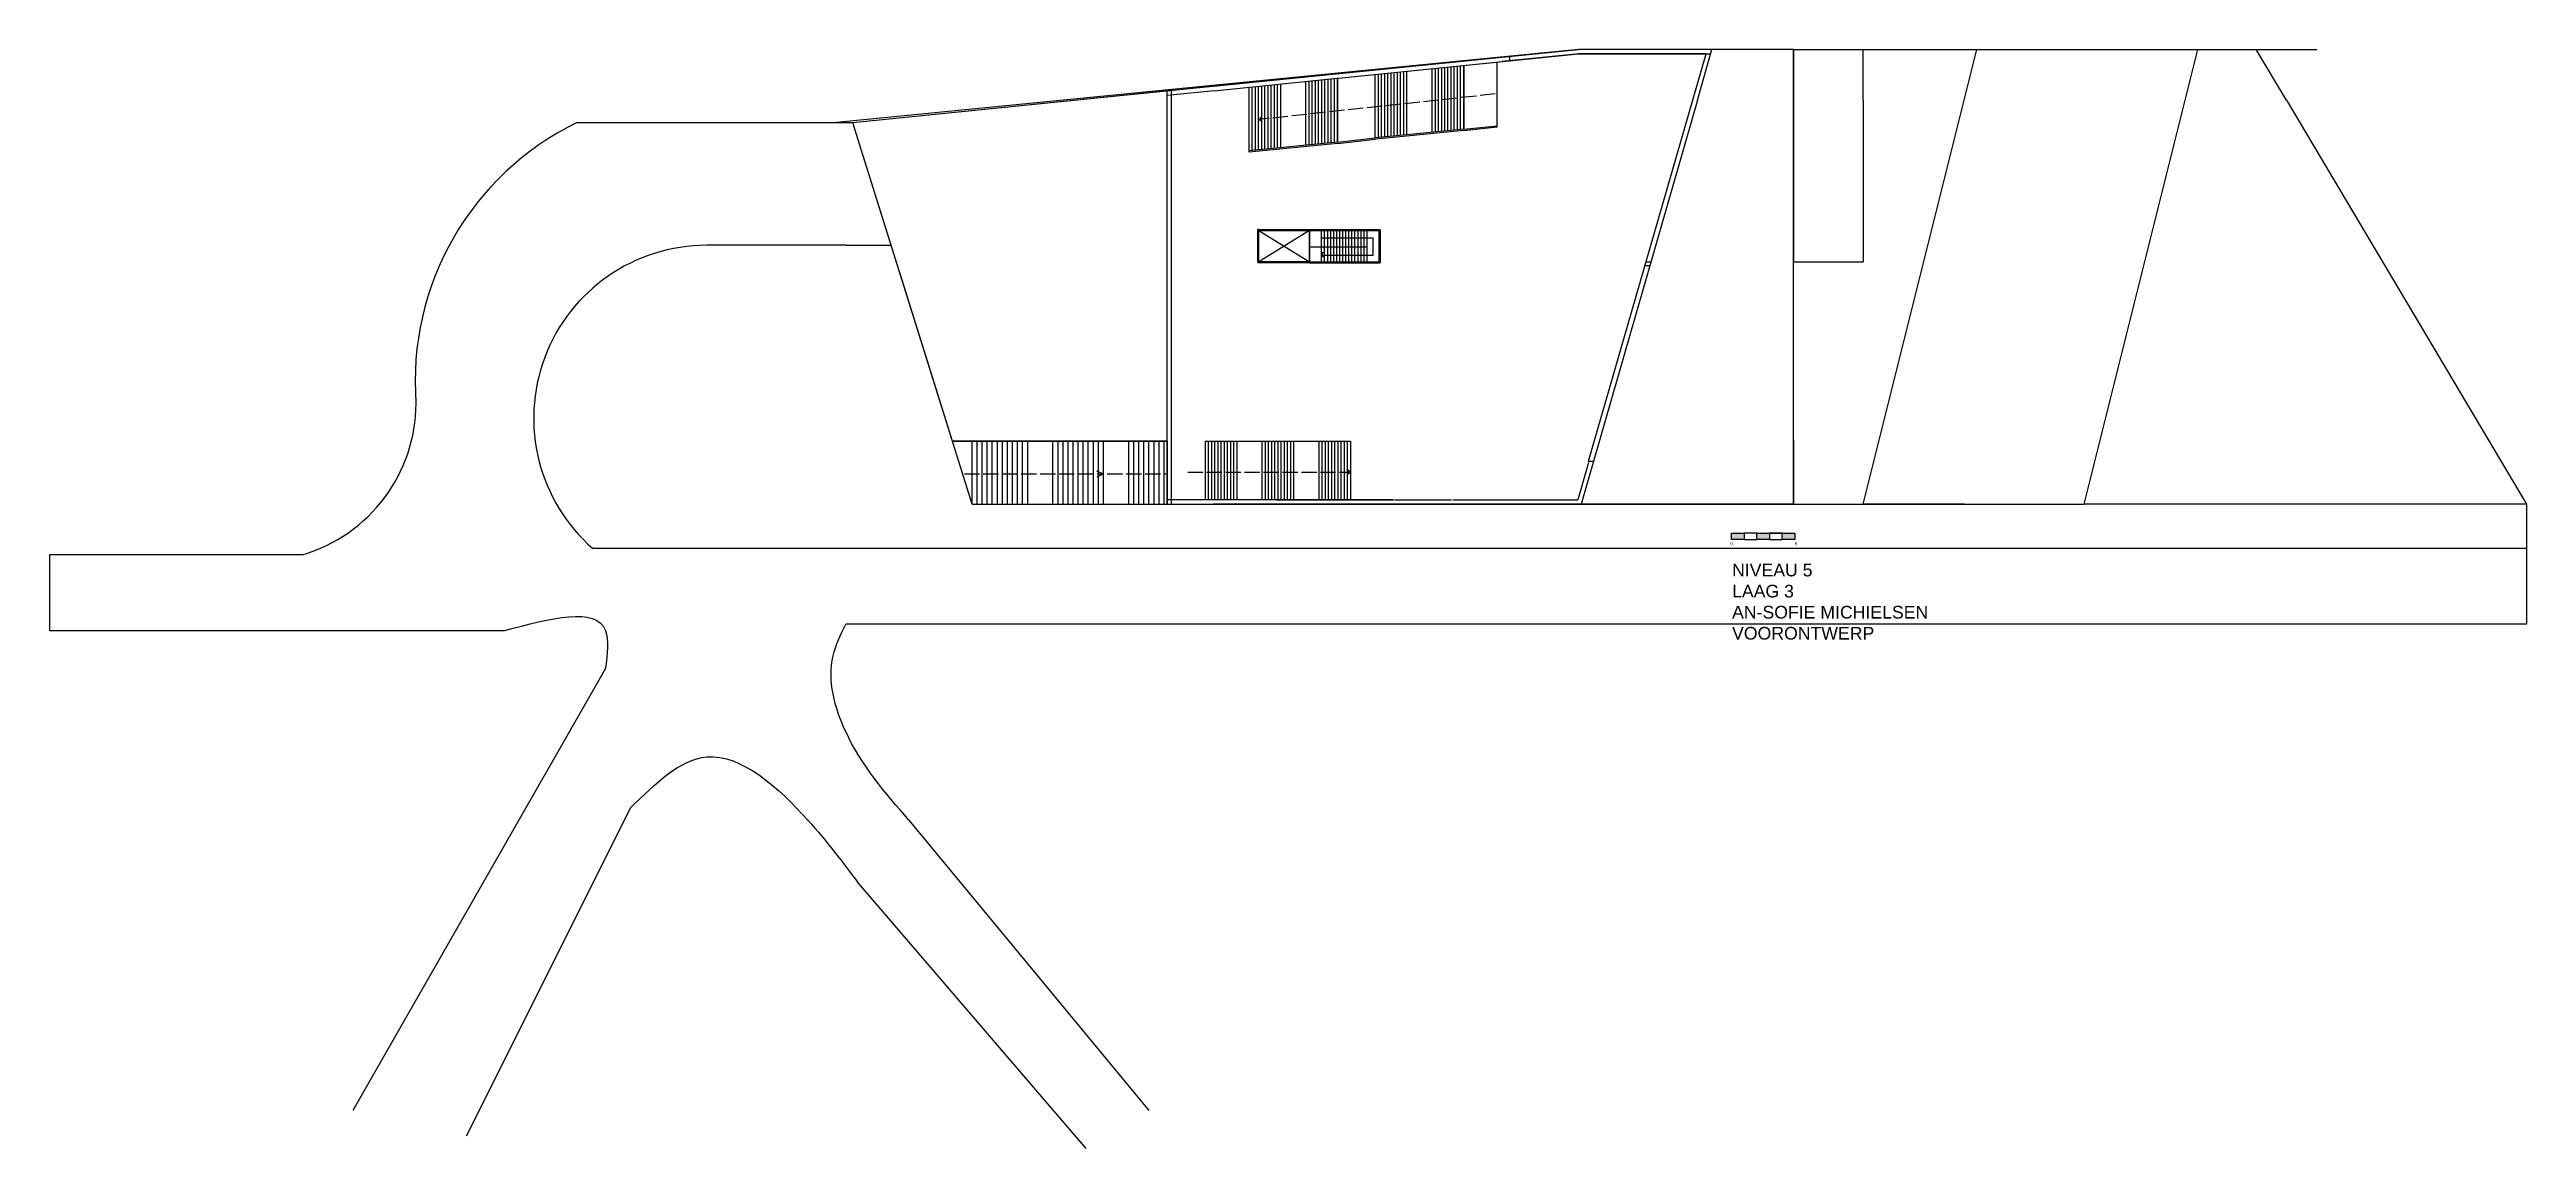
# Model space of a CAD drawing. Header units: millimetres. Extents: x -5657 to 14604, y -1609 to 1885.
# Drawn here: x 4816 to 6776, y 968 to 1838 of the extents above; entities that cross this region are included whole.
import ezdxf

# ---------------------------------------------------------------- set-up
doc = ezdxf.new("R2010")
doc.units = ezdxf.units.MM
doc.linetypes.add('ACAD_ISO02W100', pattern=[15, 12, -3])
for name, color, linetype in [('gelijkvloers', 7, 'Continuous'), ('laag 2.1', 7, 'Continuous'), ('laag 2.2', 7, 'Continuous'), ('laag 3', 7, 'Continuous')]:
    doc.layers.add(name, color=color, linetype=linetype)
doc.styles.get("Standard").update_dxf_attribs({"font": 'arial.ttf'})

msp = doc.modelspace()

# ---------------------------------------------------------------- hatches: boundary and pattern name
at = {"linetype": 'Continuous', "transparency": 33554539}
h = msp.add_hatch(color=256, dxfattribs=at)
h.dxf.hatch_style = 1
h.paths.add_polyline_path([(6157, 1455), (6147, 1455), (6147, 1450), (6157, 1450)])
h.paths.add_polyline_path([(6177, 1455), (6167, 1455), (6167, 1450), (6177, 1450)])
h.paths.add_polyline_path([(6197, 1455), (6187, 1455), (6187, 1450), (6197, 1450)])

# ---------------------------------------------------------------- linework, layer by layer
at = {"linetype": 'Continuous'}
for p, q in [((6026, 1838), (5436, 1780)), ((6196, 1838), (6026, 1838)), ((6196, 1478), (6196, 1838)), ((6196, 1838), (6610, 1838)), ((6196, 1478), (6196, 1838)), ((6196, 1838), (6196, 1791)), ((6196, 1838), (6196, 1791)), ((6251, 1798), (6251, 1838)), ((6331, 1798), (6341, 1838)), ((6506, 1798), (6516, 1838)), ((6586, 1798), (6562.2, 1838)), ((6196, 1791), (6196, 1791)), ((6196, 1791), (6196, 1712)), ((6251, 1798), (6251, 1670)), ((5451.6, 1780), (5233, 1780)), ((5546, 1478), (5451.6, 1780)), ((6196, 1712), (6196, 1670)), ((5813, 1670), (5813, 1694.6)), ((6196, 1598.7), (6196, 1673.7)), ((6196, 1670), (6251, 1670)), ((6196, 1528.7), (6196, 1598.7)), ((6196, 1528.7), (6196, 1478)), ((5546, 1478), (5639, 1478)), ((5546, 1478), (6196, 1478)), ((5639, 1478), (5717, 1478)), ((5717, 1478), (5737, 1478)), ((5737, 1478), (5813, 1478)), ((5904, 1478), (5796, 1478)), ((5990, 1478), (5904, 1478)), ((6120, 1478), (5990, 1478)), ((6196, 1478), (6120, 1478)), ((6120, 1478), (6120, 1478)), ((6147, 1450), (6147, 1455)), ((6147, 1455), (6157, 1455)), ((6167, 1455), (6157, 1455)), ((6157, 1455), (6157, 1450)), ((6157, 1455), (6157, 1450)), ((6167, 1450), (6167, 1455)), ((6167, 1455), (6197, 1455)), ((6187, 1455), (6177, 1455)), ((6177, 1455), (6177, 1450)), ((6187, 1450), (6187, 1455)), ((6197, 1455), (6197, 1450)), ((6157, 1450), (6147, 1450)), ((6157, 1450), (6167, 1450)), ((6177, 1450), (6167, 1450)), ((6177, 1450), (6187, 1450)), ((6197, 1450), (6187, 1450))]:
    msp.add_line(p, q, dxfattribs=at)
for p, q in [((6196, 1478), (6196, 1798)), ((6251, 1478), (6331, 1798)), ((6426, 1478), (6506, 1798)), ((6586, 1798), (6776, 1478)), ((5446, 1683), (5336, 1683)), ((5446, 1683), (5481.9, 1683)), ((5488.1, 1663.4), (5506.5, 1604.2)), ((5506.5, 1604.2), (5529.2, 1531.7)), ((5546, 1478), (6196, 1478)), ((6331, 1478), (6251, 1478)), ((6506, 1478), (6426, 1478)), ((6776, 1478), (6426, 1478)), ((6776, 1478), (6776, 1443)), ((5016, 1438), (4816, 1438)), ((4816, 1438), (4816, 1378)), ((5446, 1443), (5246, 1443)), ((6776, 1443), (5446, 1443)), ((6776, 1443), (6776, 1383)), ((4816, 1378), (5176, 1378)), ((6776, 1383), (5446, 1383)), ((5256, 1348), (5056, 998)), ((5146, 978), (5276, 1238)), ((5496, 1228), (5686, 998)), ((5456, 1178), (5636, 968))]:
    msp.add_line(p, q)
msp.add_arc((5333.1, 1575.4), 227.8, 116.0683, 184.3864, dxfattribs=at)
for centre, radius, start, end in [((5336, 1546.1), 136.9, 90, 228.8879), ((4981, 1558), 125, 286.2602, 0)]:
    msp.add_arc(centre, radius, start, end)
for points in [[(5176, 1378), (5256, 1378), (5256, 1348)], [(5496, 1228), (5446, 1298), (5436, 1358), (5446, 1383)], [(5276, 1238), (5336, 1278), (5416, 1228), (5456, 1178)]]:
    msp.add_spline(points, degree=3)
at = {"layer": 'gelijkvloers', "linetype": 'Continuous'}
for p, q in [((5822.6, 1669.8), (5822.6, 1694.4)), ((5863.5, 1688.6), (5822.6, 1688.6)), ((5825, 1669.8), (5825, 1694.4)), ((5827.4, 1669.8), (5827.4, 1694.4)), ((5829.8, 1669.8), (5829.8, 1694.4)), ((5832.2, 1669.8), (5832.2, 1694.4)), ((5834.6, 1669.8), (5834.6, 1694.4)), ((5837, 1669.8), (5837, 1694.4)), ((5839.4, 1669.8), (5839.4, 1694.4)), ((5841.8, 1669.8), (5841.8, 1694.4)), ((5844.2, 1669.8), (5844.2, 1694.4)), ((5846.6, 1669.8), (5846.6, 1694.4)), ((5849, 1669.8), (5849, 1694.4)), ((5851.4, 1669.8), (5851.4, 1694.4)), ((5853.8, 1669.8), (5853.8, 1694.4)), ((5856.2, 1669.8), (5856.2, 1694.4)), ((5858.6, 1669.8), (5858.6, 1694.4)), ((5863.5, 1675.2), (5863.5, 1688.6)), ((5858.6, 1681.5), (5813, 1681.5)), ((5822.6, 1675.2), (5863.5, 1675.2)), ((5546, 1478), (5546, 1528)), ((5550, 1478), (5550, 1528)), ((5554, 1478), (5554, 1528)), ((5558, 1478), (5558, 1528)), ((5562, 1478), (5562, 1528)), ((5566, 1478), (5566, 1528)), ((5570, 1478), (5570, 1528)), ((5574, 1478), (5574, 1528)), ((5578, 1478), (5578, 1528)), ((5582, 1478), (5582, 1528)), ((5586, 1478), (5586, 1528)), ((5590, 1478), (5590, 1528)), ((5610, 1478), (5610, 1528)), ((5614, 1478), (5614, 1528)), ((5618, 1478), (5618, 1528)), ((5622, 1478), (5622, 1528)), ((5626, 1478), (5626, 1528)), ((5626, 1478), (5626, 1528)), ((5630, 1478), (5630, 1528)), ((5634, 1478), (5634, 1528)), ((5638, 1478), (5638, 1528)), ((5642, 1478), (5642, 1528)), ((5646, 1478), (5646, 1528)), ((5650, 1478), (5650, 1528)), ((5670, 1478), (5670, 1528)), ((5670, 1528), (5700.4, 1528)), ((5674, 1478), (5674, 1528)), ((5678, 1478), (5678, 1528)), ((5682, 1478), (5682, 1528)), ((5686, 1478), (5686, 1528)), ((5690, 1478), (5690, 1528)), ((5694, 1478), (5694, 1528)), ((5694, 1478), (5694, 1528)), ((5698, 1478), (5698, 1528)), ((5698, 1478), (5698, 1528))]:
    msp.add_line(p, q, dxfattribs=at)
at = {"layer": 'gelijkvloers', "linetype": 'ACAD_ISO02W100'}
for p, q in [((5539.9, 1502), (5650, 1502)), ((5644.5, 1504.5), (5650, 1502)), ((5650, 1502), (5644.6, 1499.5)), ((5653, 1502), (5700.4, 1502))]:
    msp.add_line(p, q, dxfattribs=at)
at = {"layer": 'laag 2.1', "linetype": 'Continuous'}
for p, q in [((5971.5, 1832.5), (5451.6, 1780)), ((5971.5, 1829), (5971.5, 1832.5)), ((5530.4, 1528), (5451.6, 1780)), ((5772, 1694.6), (5772, 1695.6)), ((5773, 1695.6), (5772, 1695.6)), ((5868, 1695.6), (5869, 1695.6)), ((5869, 1694.6), (5869, 1695.6)), ((5772, 1670), (5772, 1669)), ((5773, 1669), (5772, 1669)), ((5822.6, 1675.2), (5823.6, 1677.5)), ((5823.6, 1677.5), (5822.6, 1675.2)), ((5822.6, 1675.2), (5823.8, 1673.5)), ((5868, 1669), (5869, 1669)), ((5700.4, 1528), (5530.4, 1528))]:
    msp.add_line(p, q, dxfattribs=at)
at = {"layer": 'laag 2.2', "linetype": 'Continuous'}
for p, q in [((5912.6, 1772.7), (5912.6, 1822.9)), ((5915.1, 1772.9), (5915.1, 1823.1)), ((5917.6, 1773.2), (5917.6, 1823.4)), ((5920.1, 1773.4), (5920.1, 1823.6)), ((5922.6, 1773.7), (5922.6, 1823.9)), ((5925.1, 1773.9), (5925.1, 1824.2)), ((5927.6, 1774.1), (5927.6, 1824.4)), ((5930.1, 1774.4), (5930.1, 1824.7)), ((5932.6, 1774.6), (5932.6, 1824.9)), ((5935.1, 1777.4), (5935.1, 1825.3)), ((5935.1, 1825.3), (5935.1, 1775.3)), ((5935.1, 1825.3), (5935.1, 1775.2)), ((5935.1, 1825.2), (5935.1, 1775.2)), ((5935.1, 1774.9), (5935.1, 1825.2)), ((5707, 1805.9), (5451.6, 1780)), ((5707, 1805.9), (5451.6, 1780)), ((5765.2, 1757.8), (5765.2, 1807.8)), ((5767.7, 1758), (5767.7, 1808.1)), ((5770.2, 1758.2), (5770.2, 1808.3)), ((5772.7, 1758.5), (5772.7, 1808.6)), ((5775.2, 1758.7), (5775.2, 1808.8)), ((5777.7, 1759), (5777.7, 1809.1)), ((5780.2, 1759.2), (5780.2, 1809.3)), ((5782.7, 1759.5), (5782.7, 1809.6)), ((5785.2, 1759.7), (5785.2, 1809.8)), ((5787.7, 1760), (5787.7, 1810.1)), ((5790.2, 1762.2), (5790.2, 1810.4)), ((5790.2, 1760.2), (5790.2, 1810.4)), ((5810.2, 1762.2), (5810.2, 1812.4)), ((5812.7, 1762.4), (5812.7, 1812.6)), ((5815.2, 1762.7), (5815.2, 1812.9)), ((5817.7, 1762.9), (5817.7, 1813.1)), ((5820.2, 1763.2), (5820.2, 1813.4)), ((5822.7, 1763.4), (5822.7, 1813.6)), ((5825.2, 1763.6), (5825.2, 1813.9)), ((5827.7, 1763.9), (5827.7, 1814.1)), ((5830.2, 1764.1), (5830.2, 1814.4)), ((5832.7, 1764.4), (5832.7, 1814.7)), ((5835.2, 1767.2), (5835.2, 1815.1)), ((5835.2, 1815.1), (5835.2, 1765.1)), ((5835.2, 1815.1), (5835.2, 1764.9)), ((5835.2, 1814.9), (5835.2, 1764.9)), ((5835.2, 1764.6), (5835.2, 1814.9)), ((5865.1, 1768), (5865.1, 1818.1)), ((5867.6, 1768.3), (5867.6, 1818.3)), ((5870.1, 1768.5), (5870.1, 1818.6)), ((5872.6, 1768.8), (5872.6, 1818.8)), ((5875.1, 1769), (5875.1, 1819.1)), ((5877.6, 1769.2), (5877.6, 1819.3)), ((5880.1, 1769.5), (5880.1, 1819.6)), ((5882.6, 1769.7), (5882.6, 1819.8)), ((5885.1, 1770), (5885.1, 1820.1)), ((5887.6, 1770.2), (5887.6, 1820.4)), ((5890.1, 1772.4), (5890.1, 1820.6)), ((5890.1, 1770.5), (5890.1, 1820.6)), ((5910.1, 1772.4), (5910.1, 1822.6)), ((5835.2, 1764.6), (5765.2, 1757.8)), ((5835.2, 1764.6), (5865.1, 1768)), ((5835.3, 1763.6), (5865.2, 1767)), ((5879.1, 1769.4), (5865.1, 1768)), ((5879.2, 1768.4), (5865.2, 1767)), ((5935.1, 1774.9), (5879.1, 1769.4)), ((5935.2, 1773.9), (5879.2, 1768.4)), ((5935.1, 1774.9), (5961.5, 1777.7)), ((5935.2, 1773.9), (5961.5, 1776.8)), ((5765.3, 1756.8), (5765.2, 1757.8)), ((5835.3, 1763.6), (5765.3, 1756.8)), ((5772, 1670), (5772, 1694.6)), ((5773, 1695.6), (5813, 1695.6)), ((5773, 1694.6), (5813, 1694.6)), ((5773, 1670), (5773, 1694.6)), ((5773, 1694.6), (5813, 1670)), ((5813, 1694.6), (5773, 1670)), ((5813, 1695.6), (5868, 1695.6)), ((5813, 1694.6), (5813, 1670)), ((5813, 1670), (5813, 1694.6)), ((5813, 1694.6), (5868, 1694.6)), ((5868, 1694.6), (5868, 1670)), ((5869, 1694.6), (5869, 1670)), ((5813, 1670), (5773, 1670)), ((5813, 1669), (5773, 1669)), ((5813, 1670), (5868, 1670)), ((5813, 1669), (5868, 1669)), ((5869, 1670), (5869, 1669)), ((6196, 1478), (6426, 1478))]:
    msp.add_line(p, q, dxfattribs=at)
at = {"layer": 'laag 2.2', "linetype": 'ACAD_ISO02W100'}
for p, q in [((5773.4, 1782.7), (5775.1, 1784.5)), ((5775.1, 1784.5), (5773.4, 1782.7)), ((5960, 1802.8), (5776.9, 1783)), ((5776.9, 1783), (5773.4, 1782.7)), ((5773.4, 1782.7), (5775.5, 1781))]:
    msp.add_line(p, q, dxfattribs=at)
at = {"layer": 'laag 3', "linetype": 'Continuous'}
for p, q in [((5737, 1808.9), (5965, 1832)), ((5781.6, 1813.4), (6026, 1838)), ((5836, 1815.3), (6026, 1834.5)), ((5836, 1815.4), (5965.4, 1828.5)), ((5961.5, 1776.8), (5961.5, 1828)), ((6026, 1838), (5965, 1832)), ((6026.3, 1834.5), (5965.3, 1828.5)), ((6131.5, 1838), (6026, 1838)), ((6126.9, 1834.5), (6026, 1834.5)), ((6026, 1834.5), (6130.5, 1834.5)), ((6033.8, 1512), (6126.9, 1834.5)), ((6120, 1798), (6131.5, 1838)), ((5700.4, 1478), (5700.4, 1806)), ((5737.5, 1805.4), (5700.4, 1801.5)), ((5703.9, 1478), (5703.9, 1806)), ((5737.5, 1805.4), (5835, 1815.3)), ((5835, 1818.8), (5767, 1811.9)), ((5835, 1815.3), (5836, 1815.3)), ((5836, 1815.3), (5836, 1815.4)), ((6120, 1798), (6028, 1478)), ((6078.7, 1667), (6082.3, 1667)), ((6079.6, 1670), (6083.2, 1670)), ((5530.4, 1528), (5700.4, 1528)), ((5700.4, 1528), (5700.4, 1478)), ((5730.4, 1528), (5730.4, 1481.5)), ((5730.4, 1528), (5732.9, 1528)), ((5732.9, 1528), (5732.9, 1481.5)), ((5732.9, 1528), (5845.4, 1528)), ((5735.4, 1528), (5735.4, 1481.5)), ((5737.9, 1528), (5737.9, 1481.5)), ((5740.4, 1528), (5740.4, 1481.5)), ((5742.9, 1528), (5742.9, 1481.5)), ((5745.4, 1528), (5745.4, 1481.5)), ((5747.9, 1528), (5747.9, 1481.5)), ((5750.4, 1528), (5750.4, 1481.5)), ((5752.9, 1528), (5752.9, 1481.5)), ((5755.4, 1528), (5755.4, 1481.5)), ((5775.4, 1528), (5775.4, 1481.5)), ((5775.4, 1528), (5775.4, 1481.5)), ((5777.9, 1528), (5777.9, 1481.5)), ((5780.4, 1528), (5780.4, 1481.5)), ((5782.9, 1528), (5782.9, 1481.5)), ((5785.4, 1528), (5785.4, 1481.5)), ((5787.9, 1528), (5787.9, 1481.5)), ((5790.4, 1528), (5790.4, 1481.5)), ((5792.9, 1528), (5792.9, 1481.5)), ((5795.4, 1528), (5795.4, 1481.5)), ((5797.9, 1528), (5797.9, 1481.5)), ((5800.4, 1528), (5800.4, 1481.5)), ((5820.4, 1528), (5820.4, 1481.5)), ((5820.4, 1528), (5820.4, 1481.5)), ((5822.9, 1528), (5822.9, 1481.5)), ((5825.4, 1528), (5825.4, 1481.5)), ((5827.9, 1528), (5827.9, 1481.5)), ((5830.4, 1528), (5830.4, 1481.5)), ((5832.9, 1528), (5832.9, 1481.5)), ((5835.4, 1528), (5835.4, 1481.5)), ((5837.9, 1528), (5837.9, 1481.5)), ((5840.4, 1528), (5840.4, 1481.5)), ((5842.9, 1528), (5842.9, 1481.5)), ((5845.4, 1528), (5845.4, 1481.5)), ((6033.8, 1511), (6025.4, 1481.5)), ((6033.8, 1512), (6034.1, 1512)), ((6033.8, 1512), (6037.8, 1512)), ((5737.5, 1481.5), (5700.4, 1481.5)), ((5734, 1478), (5737, 1478)), ((6028, 1478), (5737, 1478)), ((5767, 1481.5), (5737.5, 1481.5)), ((5879.4, 1481.5), (5767, 1481.5)), ((5879.4, 1478), (5767, 1478)), ((5787, 1481.5), (5879.4, 1481.5)), ((5787, 1478), (6028, 1478)), ((5880.4, 1481.5), (5925.4, 1481.5)), ((5926.4, 1481.5), (6025.4, 1481.5))]:
    msp.add_line(p, q, dxfattribs=at)
at = {"layer": 'laag 3', "linetype": 'ACAD_ISO02W100'}
for p, q in [((5716.7, 1503.4), (5845.4, 1503.4)), ((5845.4, 1503.4), (5843.4, 1504.9)), ((5843.4, 1504.9), (5845.4, 1503.4)), ((5845.4, 1503.4), (5843.4, 1501.9))]:
    msp.add_line(p, q, dxfattribs=at)

# ---------------------------------------------------------------- texts
at = {"linetype": 'Continuous', "char_height": 2.5, "attachment_point": 1}
for s, width, insert in [('0', 4, (6146, 1448)), ('5', 9, (6197, 1448))]:
    msp.add_mtext_dynamic_manual_height_columns(s, width=width, gutter_width=12.5, heights=[0], dxfattribs=dict(at, insert=insert))
at = {"layer": 'gelijkvloers', "linetype": 'Continuous', "ltscale": 2, "insert": (6147.4, 1430.9), "char_height": 10, "attachment_point": 1}
msp.add_mtext_dynamic_manual_height_columns('NIVEAU 5\\PLAAG 3\\PAN-SOFIE MICHIELSEN\\PVOORONTWERP', width=323, gutter_width=12.5, heights=[0], dxfattribs=at)

doc.saveas('drawing.dxf')
